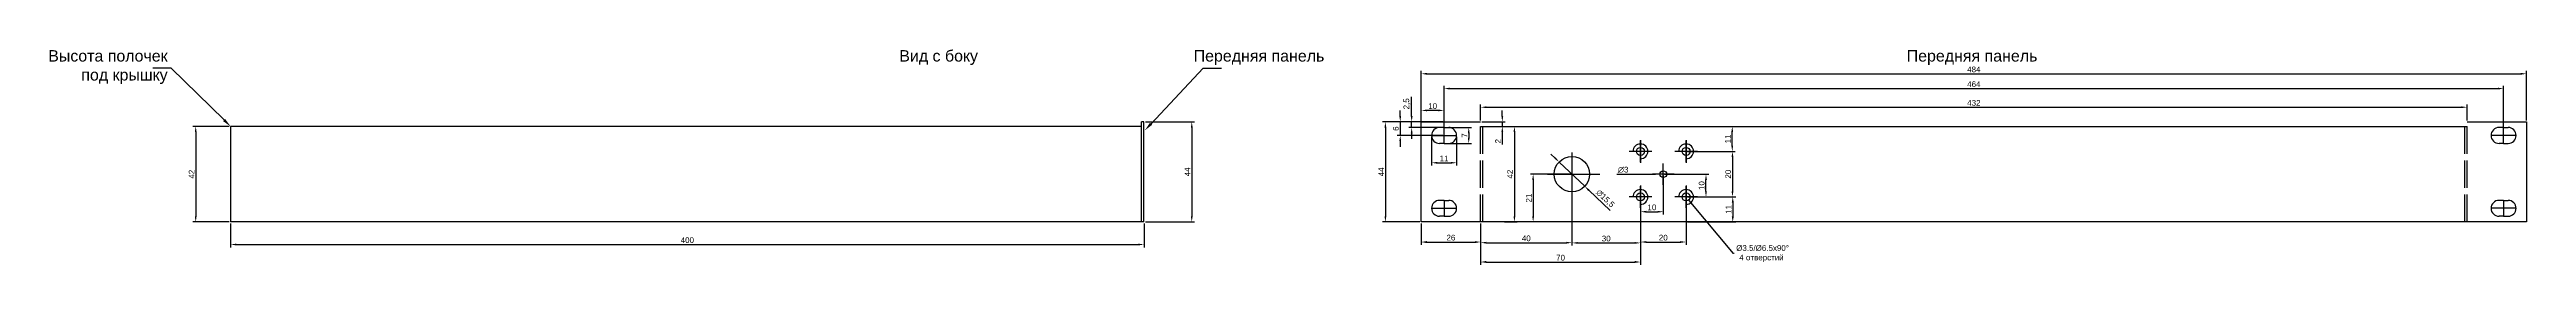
# Model space of a CAD drawing. Header units: millimetres. Extents: x 1397 to 3075, y -708 to 1076.
# Drawn here: x 1397 to 2482, y 979 to 1076 of the extents above; entities that cross this region are included whole.
import ezdxf
from ezdxf import colors
from ezdxf.entities.mleader import LeaderData, LeaderLine
from ezdxf.math import Vec2, Vec3

# ---------------------------------------------------------------- set-up
doc = ezdxf.new("R2010")
doc.units = ezdxf.units.MM
doc.linetypes.add('ACAD_ISO02W100', pattern=[15, 12, -3])
doc.layers.add('Dim', color=210, linetype='Continuous')
doc.styles.get("Standard").update_dxf_attribs({"font": 'arial.ttf'})
doc.dimstyles.new('ISO-25', dxfattribs={"dimtxt": 2.5, "dimasz": 2.5, "dimexe": 1.25, "dimexo": 0.625, "dimtad": 1, "dimtxsty": 'Standard', "dimcen": 2.5, "dimadec": 0, "dimazin": 0, "dimtfac": 1, "dimtmove": 0, "dimatfit": 3, "dimfxl": 1, "dimarcsym": 0})
doc.dimstyles.get("Standard").update_dxf_attribs({"dimtxt": 0.18, "dimasz": 0.18, "dimexe": 0.18, "dimexo": 0.0625, "dimgap": 0.09, "dimtad": 0, "dimtih": 1, "dimtoh": 1, "dimdec": 4, "dimzin": 0, "dimdsep": 46, "dimtxsty": 'Standard', "dimcen": 0.09, "dimadec": 0, "dimazin": 0, "dimtfac": 1, "dimtdec": 4, "dimtofl": 0, "dimtmove": 0, "dimatfit": 3, "dimfxl": 1, "dimtolj": 1, "dimtzin": 0, "dimarcsym": 0})

# ---------------------------------------------------------------- blocks, each defined once
blk = doc.blocks.new('*D113')
at = {"layer": 'Defpoints', "color": 0, "transparency": 16777216}
for p in [(1998, 1044.5), (1982.3, 1000.5), (1998, 1000.5)]:
    blk.add_point(p, dxfattribs=at)
at = {"layer": 'Dim', "color": 0, "lineweight": -2, "transparency": 16777216}
for p, q in [((1997.4, 1044.5), (1981.1, 1044.5)), ((1982.3, 1042), (1982.3, 1003)), ((1997.4, 1000.5), (1981.1, 1000.5))]:
    blk.add_line(p, q, dxfattribs=at)
at = {"layer": 'Dim', "color": 0, "transparency": 16777216}
for points in [[(1981.9, 1042), (1982.7, 1042), (1982.3, 1044.5)], [(1981.9, 1003), (1982.7, 1003), (1982.3, 1000.5)]]:
    blk.add_solid(points, dxfattribs=at)
at = {"layer": 'Dim', "color": 0, "transparency": 16777216, "insert": (1980.5, 1022.5), "char_height": 2.5, "attachment_point": 5, "rotation": 90}
blk.add_mtext('44', dxfattribs=at)
blk = doc.blocks.new('*D111')
at = {"layer": 'Defpoints', "color": 0, "transparency": 16777216}
for p in [(2472, 1059.1), (2008, 1038.5), (2472, 1038.5)]:
    blk.add_point(p, dxfattribs=at)
at = {"layer": 'Dim', "color": 0, "lineweight": -2, "transparency": 16777216}
for p, q in [((2008, 1039.1), (2008, 1060.3)), ((2010.5, 1059.1), (2469.5, 1059.1)), ((2472, 1039.1), (2472, 1060.3))]:
    blk.add_line(p, q, dxfattribs=at)
at = {"layer": 'Dim', "color": 0, "transparency": 16777216}
for points in [[(2010.5, 1059.5), (2010.5, 1058.7), (2008, 1059.1)], [(2469.5, 1059.5), (2469.5, 1058.7), (2472, 1059.1)]]:
    blk.add_solid(points, dxfattribs=at)
at = {"layer": 'Dim', "color": 0, "transparency": 16777216, "insert": (2240, 1061), "char_height": 2.5, "attachment_point": 5}
blk.add_mtext('464', dxfattribs=at)
blk = doc.blocks.new('*D127')
at = {"layer": 'Defpoints', "color": 0, "transparency": 16777216}
for p in [(1998, 1049.5), (1998, 1038.5), (2008, 1038.5)]:
    blk.add_point(p, dxfattribs=at)
at = {"layer": 'Dim', "color": 0, "lineweight": -2, "transparency": 16777216}
for p, q in [((1998, 1039.1), (1998, 1050.8)), ((2005.5, 1049.5), (2000.5, 1049.5)), ((2008, 1039.1), (2008, 1050.8))]:
    blk.add_line(p, q, dxfattribs=at)
at = {"layer": 'Dim', "color": 0, "transparency": 16777216}
for points in [[(2000.5, 1049.9), (2000.5, 1049.1), (1998, 1049.5)], [(2005.5, 1049.9), (2005.5, 1049.1), (2008, 1049.5)]]:
    blk.add_solid(points, dxfattribs=at)
at = {"layer": 'Dim', "color": 0, "transparency": 16777216, "insert": (2003, 1051.4), "char_height": 2.5, "attachment_point": 5}
blk.add_mtext('10', dxfattribs=at)
blk = doc.blocks.new('*D128')
at = {"layer": 'Defpoints', "color": 0, "transparency": 16777216}
for p in [(2008, 1044.5), (1988.8, 1038.5), (2008, 1038.5)]:
    blk.add_point(p, dxfattribs=at)
at = {"layer": 'Dim', "color": 0, "lineweight": -2, "transparency": 16777216}
for p, q in [((2007.4, 1044.5), (1987.5, 1044.5)), ((1988.8, 1047), (1988.8, 1049.5)), ((1988.8, 1044.5), (1988.8, 1038.5)), ((2007.4, 1038.5), (1987.5, 1038.5)), ((1988.8, 1036), (1988.8, 1033.5))]:
    blk.add_line(p, q, dxfattribs=at)
at = {"layer": 'Dim', "color": 0, "transparency": 16777216}
for points in [[(1988.4, 1047), (1989.2, 1047), (1988.8, 1044.5)], [(1988.4, 1036), (1989.2, 1036), (1988.8, 1038.5)]]:
    blk.add_solid(points, dxfattribs=at)
at = {"layer": 'Dim', "color": 0, "transparency": 16777216, "insert": (1986.9, 1041.5), "char_height": 2.5, "attachment_point": 5, "rotation": 90}
blk.add_mtext('6', dxfattribs=at)
blk = doc.blocks.new('*D129')
at = {"layer": 'Defpoints', "color": 0, "transparency": 16777216}
for p in [(2002.5, 1038.5), (2013.5, 1038.5), (2013.5, 1026.5)]:
    blk.add_point(p, dxfattribs=at)
at = {"layer": 'Dim', "color": 0, "lineweight": -2, "transparency": 16777216}
for p, q in [((2002.5, 1037.9), (2002.5, 1025.3)), ((2013.5, 1037.9), (2013.5, 1025.3)), ((2005, 1026.5), (2011, 1026.5))]:
    blk.add_line(p, q, dxfattribs=at)
at = {"layer": 'Dim', "color": 0, "transparency": 16777216}
for points in [[(2005, 1026.9), (2005, 1026.1), (2002.5, 1026.5)], [(2011, 1026.9), (2011, 1026.1), (2013.5, 1026.5)]]:
    blk.add_solid(points, dxfattribs=at)
at = {"layer": 'Dim', "color": 0, "transparency": 16777216, "insert": (2008, 1028.4), "char_height": 2.5, "attachment_point": 5}
blk.add_mtext('11', dxfattribs=at)
blk = doc.blocks.new('*D130')
at = {"layer": 'Defpoints', "color": 0, "transparency": 16777216}
for p in [(2009, 1042), (2008, 1035), (2018.8, 1035)]:
    blk.add_point(p, dxfattribs=at)
at = {"layer": 'Dim', "color": 0, "lineweight": -2, "transparency": 16777216}
for p, q in [((2009.6, 1042), (2020, 1042)), ((2008.6, 1035), (2020, 1035)), ((2018.8, 1039.5), (2018.8, 1037.5))]:
    blk.add_line(p, q, dxfattribs=at)
at = {"layer": 'Dim', "color": 0, "transparency": 16777216}
for points in [[(2018.4, 1039.5), (2019.2, 1039.5), (2018.8, 1042)], [(2018.4, 1037.5), (2019.2, 1037.5), (2018.8, 1035)]]:
    blk.add_solid(points, dxfattribs=at)
at = {"layer": 'Dim', "color": 0, "transparency": 16777216, "insert": (2016.9, 1038.5), "char_height": 2.5, "attachment_point": 5, "rotation": 90}
blk.add_mtext('7', dxfattribs=at)
blk = doc.blocks.new('*D144')
at = {"layer": 'Defpoints', "color": 0, "transparency": 16777216}
for p in [(2482, 1065.6), (1998, 1044.5), (2482, 1044.5)]:
    blk.add_point(p, dxfattribs=at)
at = {"layer": 'Dim', "color": 0, "lineweight": -2, "transparency": 16777216}
for p, q in [((1998, 1045.1), (1998, 1066.9)), ((2000.5, 1065.6), (2479.5, 1065.6)), ((2482, 1045.1), (2482, 1066.9))]:
    blk.add_line(p, q, dxfattribs=at)
at = {"layer": 'Dim', "color": 0, "transparency": 16777216}
for points in [[(2000.5, 1066), (2000.5, 1065.2), (1998, 1065.6)], [(2479.5, 1066), (2479.5, 1065.2), (2482, 1065.6)]]:
    blk.add_solid(points, dxfattribs=at)
at = {"layer": 'Dim', "color": 0, "transparency": 16777216, "insert": (2240, 1067.5), "char_height": 2.5, "attachment_point": 5}
blk.add_mtext('484', dxfattribs=at)
blk = doc.blocks.new('*D107')
at = {"layer": 'Defpoints', "color": 0, "transparency": 16777216}
for p in [(1993.8, 1044.5), (2008, 1044.5), (2008, 1042)]:
    blk.add_point(p, dxfattribs=at)
at = {"layer": 'Dim', "color": 0, "lineweight": -2, "transparency": 16777216}
for p, q in [((1993.8, 1047), (1993.8, 1055.4)), ((2007.4, 1044.5), (1992.6, 1044.5)), ((2007.4, 1042), (1992.6, 1042)), ((1993.8, 1042), (1993.8, 1044.5)), ((1993.8, 1039.5), (1993.8, 1037))]:
    blk.add_line(p, q, dxfattribs=at)
at = {"layer": 'Dim', "color": 0, "transparency": 16777216}
for points in [[(1993.4, 1047), (1994.2, 1047), (1993.8, 1044.5)], [(1993.4, 1039.5), (1994.2, 1039.5), (1993.8, 1042)]]:
    blk.add_solid(points, dxfattribs=at)
at = {"layer": 'Dim', "color": 0, "transparency": 16777216, "insert": (1991.7, 1052.4), "char_height": 2.5, "attachment_point": 5, "rotation": 90}
blk.add_mtext('2,5', dxfattribs=at)
blk = doc.blocks.new('*D160')
at = {"layer": 'Defpoints', "color": 0, "transparency": 16777216}
for p in [(2033.8, 1042.5), (2033.8, 1000.5), (2038.8, 1000.5)]:
    blk.add_point(p, dxfattribs=at)
at = {"layer": 'Dim', "color": 0, "lineweight": -2, "transparency": 16777216}
for p, q in [((2034.4, 1042.5), (2040, 1042.5)), ((2038.8, 1040), (2038.8, 1003)), ((2034.4, 1000.5), (2040, 1000.5))]:
    blk.add_line(p, q, dxfattribs=at)
at = {"layer": 'Dim', "color": 0, "transparency": 16777216}
for points in [[(2038.4, 1040), (2039.2, 1040), (2038.8, 1042.5)], [(2038.4, 1003), (2039.2, 1003), (2038.8, 1000.5)]]:
    blk.add_solid(points, dxfattribs=at)
at = {"layer": 'Dim', "color": 0, "transparency": 16777216, "insert": (2036.9, 1021.5), "char_height": 2.5, "attachment_point": 5, "rotation": 90}
blk.add_mtext('42', dxfattribs=at)
blk = doc.blocks.new('*D161')
at = {"layer": 'Defpoints', "color": 0, "transparency": 16777216}
for p in [(2024, 1044.5), (2456, 1050.9), (2456, 1044.5)]:
    blk.add_point(p, dxfattribs=at)
at = {"layer": 'Dim', "color": 0, "lineweight": -2, "transparency": 16777216}
for p, q in [((2024, 1045.1), (2024, 1052.1)), ((2026.5, 1050.9), (2453.5, 1050.9)), ((2456, 1045.1), (2456, 1052.1))]:
    blk.add_line(p, q, dxfattribs=at)
at = {"layer": 'Dim', "color": 0, "transparency": 16777216}
for points in [[(2026.5, 1051.3), (2026.5, 1050.5), (2024, 1050.9)], [(2453.5, 1051.3), (2453.5, 1050.5), (2456, 1050.9)]]:
    blk.add_solid(points, dxfattribs=at)
at = {"layer": 'Dim', "color": 0, "transparency": 16777216, "insert": (2240, 1052.8), "char_height": 2.5, "attachment_point": 5}
blk.add_mtext('432', dxfattribs=at)
blk = doc.blocks.new('*D162')
at = {"layer": 'Defpoints', "color": 0, "transparency": 16777216}
for p in [(1998, 1000.5), (2024, 1000.5), (2024, 991.7)]:
    blk.add_point(p, dxfattribs=at)
at = {"layer": 'Dim', "color": 0, "lineweight": -2, "transparency": 16777216}
for p, q in [((1998, 999.9), (1998, 990.4)), ((2024, 999.9), (2024, 990.4)), ((2000.5, 991.7), (2021.5, 991.7))]:
    blk.add_line(p, q, dxfattribs=at)
at = {"layer": 'Dim', "color": 0, "transparency": 16777216}
for points in [[(2000.5, 992.1), (2000.5, 991.2), (1998, 991.7)], [(2021.5, 992.1), (2021.5, 991.2), (2024, 991.7)]]:
    blk.add_solid(points, dxfattribs=at)
at = {"layer": 'Dim', "color": 0, "transparency": 16777216, "insert": (2011, 993.6), "char_height": 2.5, "attachment_point": 5}
blk.add_mtext('26', dxfattribs=at)
blk = doc.blocks.new('*D163')
at = {"layer": 'Defpoints', "color": 0, "transparency": 16777216}
for p in [(2024, 1044.5), (2024, 1042.5), (2033.5, 1042.5)]:
    blk.add_point(p, dxfattribs=at)
at = {"layer": 'Dim', "color": 0, "lineweight": -2, "transparency": 16777216}
for p, q in [((2024.6, 1044.5), (2034.8, 1044.5)), ((2024.6, 1042.5), (2034.8, 1042.5)), ((2033.5, 1047), (2033.5, 1049.5)), ((2033.5, 1044.5), (2033.5, 1042.5)), ((2033.5, 1040), (2033.5, 1034.6))]:
    blk.add_line(p, q, dxfattribs=at)
at = {"layer": 'Dim', "color": 0, "transparency": 16777216}
for points in [[(2033.1, 1047), (2033.9, 1047), (2033.5, 1044.5)], [(2033.1, 1040), (2033.9, 1040), (2033.5, 1042.5)]]:
    blk.add_solid(points, dxfattribs=at)
at = {"layer": 'Dim', "color": 0, "transparency": 16777216, "insert": (2031.6, 1036), "char_height": 2.5, "attachment_point": 5, "rotation": 90}
blk.add_mtext('2', dxfattribs=at)
blk = doc.blocks.new('*D199')
at = {"layer": 'Defpoints', "color": 0, "transparency": 16777216}
for p in [(1476.6, 1042.5), (1461.3, 1000.5), (1476.6, 1000.5)]:
    blk.add_point(p, dxfattribs=at)
at = {"layer": 'Dim', "color": 0, "lineweight": -2, "transparency": 16777216}
for p, q in [((1475.9, 1042.5), (1460.1, 1042.5)), ((1461.3, 1040), (1461.3, 1003)), ((1475.9, 1000.5), (1460.1, 1000.5))]:
    blk.add_line(p, q, dxfattribs=at)
at = {"layer": 'Dim', "color": 0, "transparency": 16777216}
for points in [[(1460.9, 1040), (1461.7, 1040), (1461.3, 1042.5)], [(1460.9, 1003), (1461.7, 1003), (1461.3, 1000.5)]]:
    blk.add_solid(points, dxfattribs=at)
at = {"layer": 'Dim', "color": 0, "transparency": 16777216, "insert": (1459.5, 1021.5), "char_height": 2.5, "attachment_point": 5, "rotation": 90}
blk.add_mtext('42', dxfattribs=at)
blk = doc.blocks.new('*D200')
at = {"layer": 'Defpoints', "color": 0, "transparency": 16777216}
for p in [(1876.6, 1044.5), (1876.6, 1000.5), (1897.5, 1000.5)]:
    blk.add_point(p, dxfattribs=at)
at = {"layer": 'Dim', "color": 0, "lineweight": -2, "transparency": 16777216}
for p, q in [((1877.2, 1044.5), (1898.7, 1044.5)), ((1897.5, 1042), (1897.5, 1003)), ((1877.2, 1000.5), (1898.7, 1000.5))]:
    blk.add_line(p, q, dxfattribs=at)
at = {"layer": 'Dim', "color": 0, "transparency": 16777216}
for points in [[(1897.1, 1042), (1897.9, 1042), (1897.5, 1044.5)], [(1897.1, 1003), (1897.9, 1003), (1897.5, 1000.5)]]:
    blk.add_solid(points, dxfattribs=at)
at = {"layer": 'Dim', "color": 0, "transparency": 16777216, "insert": (1895.6, 1022.5), "char_height": 2.5, "attachment_point": 5, "rotation": 90}
blk.add_mtext('44', dxfattribs=at)
blk = doc.blocks.new('*D201')
at = {"layer": 'Defpoints', "color": 0, "transparency": 16777216}
for p in [(1476.6, 1000.5), (1876.6, 1000.5), (1876.6, 990.6)]:
    blk.add_point(p, dxfattribs=at)
at = {"layer": 'Dim', "color": 0, "lineweight": -2, "transparency": 16777216}
for p, q in [((1476.6, 999.9), (1476.6, 989.3)), ((1876.6, 999.9), (1876.6, 989.3)), ((1479.1, 990.6), (1874.1, 990.6))]:
    blk.add_line(p, q, dxfattribs=at)
at = {"layer": 'Dim', "color": 0, "transparency": 16777216}
for points in [[(1479.1, 991), (1479.1, 990.2), (1476.6, 990.6)], [(1874.1, 991), (1874.1, 990.2), (1876.6, 990.6)]]:
    blk.add_solid(points, dxfattribs=at)
at = {"layer": 'Dim', "color": 0, "transparency": 16777216, "insert": (1676.6, 992.5), "char_height": 2.5, "attachment_point": 5}
blk.add_mtext('400', dxfattribs=at)
blk = doc.blocks.new('*D291')
at = {"layer": 'Defpoints', "color": 0, "transparency": 16777216}
for p in [(2064, 1021.5), (2024, 1000.5), (2064, 991.4)]:
    blk.add_point(p, dxfattribs=at)
at = {"layer": 'Dim', "color": 0, "lineweight": -2, "transparency": 16777216}
for p, q in [((2064, 1020.9), (2064, 990.1)), ((2024, 999.9), (2024, 990.1)), ((2026.5, 991.4), (2061.5, 991.4))]:
    blk.add_line(p, q, dxfattribs=at)
at = {"layer": 'Dim', "color": 0, "transparency": 16777216}
for points in [[(2026.5, 991.8), (2026.5, 991), (2024, 991.4)], [(2061.5, 991.8), (2061.5, 991), (2064, 991.4)]]:
    blk.add_solid(points, dxfattribs=at)
at = {"layer": 'Dim', "color": 0, "transparency": 16777216, "insert": (2044, 993.3), "char_height": 2.5, "attachment_point": 5}
blk.add_mtext('40', dxfattribs=at)
blk = doc.blocks.new('*D292')
at = {"layer": 'Defpoints', "color": 0, "transparency": 16777216}
for p in [(2064, 1021.5), (2047, 1000.5), (2064, 1000.5)]:
    blk.add_point(p, dxfattribs=at)
at = {"layer": 'Dim', "color": 0, "lineweight": -2, "transparency": 16777216}
for p, q in [((2063.4, 1021.5), (2045.8, 1021.5)), ((2047, 1019), (2047, 1003)), ((2063.4, 1000.5), (2045.8, 1000.5))]:
    blk.add_line(p, q, dxfattribs=at)
at = {"layer": 'Dim', "color": 0, "transparency": 16777216}
for points in [[(2046.6, 1019), (2047.4, 1019), (2047, 1021.5)], [(2046.6, 1003), (2047.4, 1003), (2047, 1000.5)]]:
    blk.add_solid(points, dxfattribs=at)
at = {"layer": 'Dim', "color": 0, "transparency": 16777216, "insert": (2045.1, 1011), "char_height": 2.5, "attachment_point": 5, "rotation": 90}
blk.add_mtext('21', dxfattribs=at)
blk = doc.blocks.new('*D293')
at = {"layer": 'Defpoints', "color": 0, "transparency": 16777216}
for p in [(2058.4, 1026.8), (2069.6, 1016.2)]:
    blk.add_point(p, dxfattribs=at)
at = {"layer": 'Dim', "color": 0, "lineweight": -2, "transparency": 16777216}
for p, q in [((2056.6, 1028.6), (2054.8, 1030.3)), ((2058.4, 1026.8), (2069.6, 1016.2)), ((2080.8, 1005.5), (2071.4, 1014.4))]:
    blk.add_line(p, q, dxfattribs=at)
at = {"layer": 'Dim', "color": 0, "transparency": 16777216}
for points in [[(2056.9, 1028.9), (2056.3, 1028.3), (2058.4, 1026.8)], [(2071.7, 1014.7), (2071.1, 1014.1), (2069.6, 1016.2)]]:
    blk.add_solid(points, dxfattribs=at)
at = {"layer": 'Dim', "color": 0, "transparency": 16777216, "insert": (2078.5, 1010.7), "char_height": 2.5, "attachment_point": 5, "rotation": 316.4356}
blk.add_mtext('∅15,5', dxfattribs=at)
blk = doc.blocks.new('*D295')
at = {"layer": 'Defpoints', "color": 0, "transparency": 16777216}
for p in [(2113, 1012.9), (2115.2, 1010.2)]:
    blk.add_point(p, dxfattribs=at)
at = {"layer": 'Dim', "color": 0, "lineweight": -2, "transparency": 16777216}
for p, q in [((2114, 1011.5), (2114.2, 1011.5)), ((2114.1, 1011.4), (2114.1, 1011.6)), ((2134.8, 986.6), (2115.3, 1010)), ((2135, 986.6), (2134.8, 986.6))]:
    blk.add_line(p, q, dxfattribs=at)
at = {"layer": 'Dim', "color": 0, "transparency": 16777216}
blk.add_solid([(2115.4, 1010), (2115.3, 1010), (2115.2, 1010.2)], dxfattribs=at)
at = {"layer": 'Dim', "color": 0, "transparency": 16777216, "insert": (2147, 986.6), "char_height": 2.5, "attachment_point": 5}
blk.add_mtext('\\A1; %%C3.5/%%C6.5x90%%D\\P4 отверстий', dxfattribs=at)
blk = doc.blocks.new('*D296')
at = {"layer": 'Defpoints', "color": 0, "transparency": 16777216}
for p in [(2102.5, 1021.5), (2105.5, 1021.5)]:
    blk.add_point(p, dxfattribs=at)
at = {"layer": 'Dim', "color": 0, "lineweight": -2, "transparency": 16777216}
for p, q in [((2083.6, 1021.5), (2100, 1021.5)), ((2105.5, 1021.5), (2102.5, 1021.5)), ((2108, 1021.5), (2110.5, 1021.5))]:
    blk.add_line(p, q, dxfattribs=at)
at = {"layer": 'Dim', "color": 0, "transparency": 16777216}
for points in [[(2100, 1021.9), (2100, 1021.1), (2102.5, 1021.5)], [(2108, 1021.9), (2108, 1021.1), (2105.5, 1021.5)]]:
    blk.add_solid(points, dxfattribs=at)
at = {"layer": 'Dim', "color": 0, "transparency": 16777216, "insert": (2086.4, 1023.4), "char_height": 2.5, "attachment_point": 5, "rotation": 0.1046}
blk.add_mtext('∅3', dxfattribs=at)
blk = doc.blocks.new('*D297')
at = {"layer": 'Defpoints', "color": 0, "transparency": 16777216}
for p in [(2024, 1000.5), (2094, 1006.5), (2094, 982.9)]:
    blk.add_point(p, dxfattribs=at)
at = {"layer": 'Dim', "color": 0, "lineweight": -2, "transparency": 16777216}
for p, q in [((2024, 999.9), (2024, 981.7)), ((2094, 1005.9), (2094, 981.7)), ((2026.5, 982.9), (2091.5, 982.9))]:
    blk.add_line(p, q, dxfattribs=at)
at = {"layer": 'Dim', "color": 0, "transparency": 16777216}
for points in [[(2026.5, 983.4), (2026.5, 982.5), (2024, 982.9)], [(2091.5, 983.4), (2091.5, 982.5), (2094, 982.9)]]:
    blk.add_solid(points, dxfattribs=at)
at = {"layer": 'Dim', "color": 0, "transparency": 16777216, "insert": (2059, 984.8), "char_height": 2.5, "attachment_point": 5}
blk.add_mtext('70', dxfattribs=at)
blk = doc.blocks.new('*D298')
at = {"layer": 'Defpoints', "color": 0, "transparency": 16777216}
for p in [(2064, 1021.5), (2094, 1011.5), (2094, 991.3)]:
    blk.add_point(p, dxfattribs=at)
at = {"layer": 'Dim', "color": 0, "lineweight": -2, "transparency": 16777216}
for p, q in [((2064, 1020.9), (2064, 990.1)), ((2094, 1010.9), (2094, 990.1)), ((2066.5, 991.3), (2091.5, 991.3))]:
    blk.add_line(p, q, dxfattribs=at)
at = {"layer": 'Dim', "color": 0, "transparency": 16777216}
for points in [[(2066.5, 991.7), (2066.5, 990.9), (2064, 991.3)], [(2091.5, 991.7), (2091.5, 990.9), (2094, 991.3)]]:
    blk.add_solid(points, dxfattribs=at)
at = {"layer": 'Dim', "color": 0, "transparency": 16777216, "insert": (2079, 993.2), "char_height": 2.5, "attachment_point": 5}
blk.add_mtext('30', dxfattribs=at)
blk = doc.blocks.new('*D299')
at = {"layer": 'Defpoints', "color": 0, "transparency": 16777216}
for p in [(2094, 1011.5), (2114, 1011.5), (2114, 991.7)]:
    blk.add_point(p, dxfattribs=at)
at = {"layer": 'Dim', "color": 0, "lineweight": -2, "transparency": 16777216}
for p, q in [((2094, 1010.9), (2094, 990.4)), ((2114, 1010.9), (2114, 990.4)), ((2096.5, 991.7), (2111.5, 991.7))]:
    blk.add_line(p, q, dxfattribs=at)
at = {"layer": 'Dim', "color": 0, "transparency": 16777216}
for points in [[(2096.5, 992.1), (2096.5, 991.3), (2094, 991.7)], [(2111.5, 992.1), (2111.5, 991.3), (2114, 991.7)]]:
    blk.add_solid(points, dxfattribs=at)
at = {"layer": 'Dim', "color": 0, "transparency": 16777216, "insert": (2104, 993.6), "char_height": 2.5, "attachment_point": 5}
blk.add_mtext('20', dxfattribs=at)
blk = doc.blocks.new('*D300')
at = {"layer": 'Defpoints', "color": 0, "transparency": 16777216}
for p in [(2114, 1011.5), (2114, 1000.5), (2134.4, 1000.5)]:
    blk.add_point(p, dxfattribs=at)
at = {"layer": 'Dim', "color": 0, "lineweight": -2, "transparency": 16777216}
for p, q in [((2114.6, 1011.5), (2135.7, 1011.5)), ((2134.4, 1009), (2134.4, 1003)), ((2114.6, 1000.5), (2135.7, 1000.5))]:
    blk.add_line(p, q, dxfattribs=at)
at = {"layer": 'Dim', "color": 0, "transparency": 16777216}
for points in [[(2134, 1009), (2134.9, 1009), (2134.4, 1011.5)], [(2134, 1003), (2134.9, 1003), (2134.4, 1000.5)]]:
    blk.add_solid(points, dxfattribs=at)
at = {"layer": 'Dim', "color": 0, "transparency": 16777216, "insert": (2132.6, 1006), "char_height": 2.5, "attachment_point": 5, "rotation": 90}
blk.add_mtext('11', dxfattribs=at)
blk = doc.blocks.new('*D301')
at = {"layer": 'Defpoints', "color": 0, "transparency": 16777216}
for p in [(2114, 1031.5), (2114, 1011.5), (2134.3, 1011.5)]:
    blk.add_point(p, dxfattribs=at)
at = {"layer": 'Dim', "color": 0, "lineweight": -2, "transparency": 16777216}
for p, q in [((2114.6, 1031.5), (2135.5, 1031.5)), ((2134.3, 1029), (2134.3, 1014)), ((2114.6, 1011.5), (2135.5, 1011.5))]:
    blk.add_line(p, q, dxfattribs=at)
at = {"layer": 'Dim', "color": 0, "transparency": 16777216}
for points in [[(2133.9, 1029), (2134.7, 1029), (2134.3, 1031.5)], [(2133.9, 1014), (2134.7, 1014), (2134.3, 1011.5)]]:
    blk.add_solid(points, dxfattribs=at)
at = {"layer": 'Dim', "color": 0, "transparency": 16777216, "insert": (2132.4, 1021.5), "char_height": 2.5, "attachment_point": 5, "rotation": 90}
blk.add_mtext('20', dxfattribs=at)
blk = doc.blocks.new('*D302')
at = {"layer": 'Defpoints', "color": 0, "transparency": 16777216}
for p in [(2114, 1042.5), (2134.2, 1042.5), (2114, 1031.5)]:
    blk.add_point(p, dxfattribs=at)
at = {"layer": 'Dim', "color": 0, "lineweight": -2, "transparency": 16777216}
for p, q in [((2114.6, 1042.5), (2135.4, 1042.5)), ((2114.6, 1031.5), (2135.4, 1031.5)), ((2134.2, 1034), (2134.2, 1040))]:
    blk.add_line(p, q, dxfattribs=at)
at = {"layer": 'Dim', "color": 0, "transparency": 16777216}
for points in [[(2133.8, 1040), (2134.6, 1040), (2134.2, 1042.5)], [(2133.8, 1034), (2134.6, 1034), (2134.2, 1031.5)]]:
    blk.add_solid(points, dxfattribs=at)
at = {"layer": 'Dim', "color": 0, "transparency": 16777216, "insert": (2132.3, 1037), "char_height": 2.5, "attachment_point": 5, "rotation": 90}
blk.add_mtext('11', dxfattribs=at)
blk = doc.blocks.new('*D303')
at = {"layer": 'Defpoints', "color": 0, "transparency": 16777216}
for p in [(2104, 1021.5), (2094, 1011.5), (2104, 1005)]:
    blk.add_point(p, dxfattribs=at)
at = {"layer": 'Dim', "color": 0, "lineweight": -2, "transparency": 16777216}
for p, q in [((2104, 1020.9), (2104, 1003.8)), ((2094, 1010.9), (2094, 1003.8)), ((2096.5, 1005), (2101.5, 1005))]:
    blk.add_line(p, q, dxfattribs=at)
at = {"layer": 'Dim', "color": 0, "transparency": 16777216}
for points in [[(2096.5, 1005.4), (2096.5, 1004.6), (2094, 1005)], [(2101.5, 1005.4), (2101.5, 1004.6), (2104, 1005)]]:
    blk.add_solid(points, dxfattribs=at)
at = {"layer": 'Dim', "color": 0, "transparency": 16777216, "insert": (2099, 1006.9), "char_height": 2.5, "attachment_point": 5}
blk.add_mtext('10', dxfattribs=at)
blk = doc.blocks.new('*D304')
at = {"layer": 'Defpoints', "color": 0, "transparency": 16777216}
for p in [(2104, 1021.5), (2122.7, 1021.5), (2114, 1011.5)]:
    blk.add_point(p, dxfattribs=at)
at = {"layer": 'Dim', "color": 0, "lineweight": -2, "transparency": 16777216}
for p, q in [((2104.6, 1021.5), (2123.9, 1021.5)), ((2114.6, 1011.5), (2123.9, 1011.5)), ((2122.7, 1014), (2122.7, 1019))]:
    blk.add_line(p, q, dxfattribs=at)
at = {"layer": 'Dim', "color": 0, "transparency": 16777216}
for points in [[(2122.3, 1019), (2123.1, 1019), (2122.7, 1021.5)], [(2122.3, 1014), (2123.1, 1014), (2122.7, 1011.5)]]:
    blk.add_solid(points, dxfattribs=at)
at = {"layer": 'Dim', "color": 0, "transparency": 16777216, "insert": (2120.8, 1016.5), "char_height": 2.5, "attachment_point": 5, "rotation": 90}
blk.add_mtext('10', dxfattribs=at)

msp = doc.modelspace()

# ---------------------------------------------------------------- linework, layer by layer
for p, q in [((1875.55255, 1042.5), (1476.55255, 1042.5)), ((1476.55255, 1042.5), (1476.55255, 1000.5)), ((1875.55255, 1000.5), (1875.55255, 1044.5)), ((1876.55255, 1044.5), (1875.55255, 1044.5)), ((1876.55255, 1000.5), (1876.55255, 1044.5)), ((1998.0069, 1000.5), (1998.0069, 1044.5)), ((1998.0069, 1044.5), (2024, 1044.5)), ((2008.01, 1042), (2006.01, 1042)), ((2008.01, 1042), (2010.01, 1042)), ((2008.01, 1035), (2008.01, 1042)), ((2024, 1042.5), (2456, 1042.5)), ((2456, 1044.5), (2482.01, 1044.5)), ((2471.9969, 1042), (2469.9969, 1042)), ((2471.9969, 1042), (2473.9969, 1042)), ((2471.9969, 1035), (2471.9969, 1042)), ((2482.01, 1044.5), (2482.01, 1000.5)), ((2002.51, 1038.5), (2013.51, 1038.5)), ((2008.01, 1035), (2006.01, 1035)), ((2008.01, 1035), (2010.01, 1035)), ((2063.9969, 1030.97445), (2063.9969, 1011.64465)), ((2098.9969, 1031.49753), (2088.9969, 1031.49753)), ((2098.7469, 1031.49753), (2089.2469, 1031.49753)), ((2095.7469, 1031.49753), (2092.2469, 1031.49753)), ((2093.9969, 1036.49753), (2093.9969, 1026.49753)), ((2093.9969, 1026.74753), (2093.9969, 1036.24753)), ((2093.9969, 1029.74753), (2093.9969, 1033.24753)), ((2118.9969, 1031.49753), (2108.9969, 1031.49753)), ((2118.7469, 1031.49753), (2109.2469, 1031.49753)), ((2115.7469, 1031.49753), (2112.2469, 1031.49753)), ((2113.9969, 1036.49753), (2113.9969, 1026.49753)), ((2113.9969, 1026.74753), (2113.9969, 1036.24753)), ((2113.9969, 1029.74753), (2113.9969, 1033.24753)), ((2477.4969, 1038.5), (2466.4969, 1038.5)), ((2471.9969, 1035), (2469.9969, 1035)), ((2471.9969, 1035), (2473.9969, 1035)), ((2053.27476, 1021.5), (2076.1529, 1021.5)), ((2108.7469, 1021.49753), (2099.2469, 1021.49753)), ((2103.9969, 1016.74753), (2103.9969, 1026.24753)), ((2008.01, 1010), (2006.01, 1010)), ((2008.01, 1010), (2008.01, 1003)), ((2008.01, 1010), (2010.01, 1010)), ((2098.9969, 1011.49753), (2088.9969, 1011.49753)), ((2098.7469, 1011.49753), (2089.2469, 1011.49753)), ((2095.7469, 1011.49753), (2092.2469, 1011.49753)), ((2093.9969, 1016.49753), (2093.9969, 1006.49753)), ((2093.9969, 1006.74753), (2093.9969, 1016.24753)), ((2093.9969, 1009.74753), (2093.9969, 1013.24753)), ((2118.9969, 1011.49753), (2108.9969, 1011.49753)), ((2118.7469, 1011.49753), (2109.2469, 1011.49753)), ((2115.7469, 1011.49753), (2112.2469, 1011.49753)), ((2113.9969, 1016.49753), (2113.9969, 1006.49753)), ((2113.9969, 1006.74753), (2113.9969, 1016.24753)), ((2113.9969, 1009.74753), (2113.9969, 1013.24753)), ((2471.9969, 1010), (2469.9969, 1010)), ((2471.9969, 1010), (2471.9969, 1003)), ((2471.9969, 1010), (2473.9969, 1010)), ((1876.55255, 1000.5), (1476.55255, 1000.5)), ((2482.01, 1000.5), (1998.0069, 1000.5)), ((2002.51, 1006.5), (2013.51, 1006.5)), ((2008.01, 1003), (2006.01, 1003)), ((2008.01, 1003), (2010.01, 1003)), ((2477.4969, 1006.5), (2466.4969, 1006.5)), ((2471.9969, 1003), (2469.9969, 1003)), ((2471.9969, 1003), (2473.9969, 1003))]:
    msp.add_line(p, q)
at = {"linetype": 'ACAD_ISO02W100'}
for p, q in [((2024, 1000.5), (2024, 1044.5)), ((2025, 1000.5), (2025, 1042.5)), ((2455, 1000.5), (2455, 1042.5)), ((2456, 1000.5), (2456, 1044.5))]:
    msp.add_line(p, q, dxfattribs=at)
for centre, radius in [((2093.9969, 1031.49753), 1.75), ((2113.9969, 1031.49753), 1.75), ((2063.9969, 1021.5), 7.75), ((2103.9969, 1021.49753), 1.5), ((2093.9969, 1011.49753), 1.75), ((2113.9969, 1011.49753), 1.75)]:
    msp.add_circle(centre, radius)
for centre, radius, start, end in [((2006.01, 1038.5), 3.5, 90, 270), ((2010.01, 1038.5), 3.5, 270, 90), ((2469.9969, 1038.5), 3.5, 90, 270), ((2473.9969, 1038.5), 3.5, 270, 90), ((2093.9969, 1031.49753), 3.25, 270, 180), ((2113.9969, 1031.49753), 3.25, 270, 180), ((2006.01, 1006.5), 3.5, 90, 270), ((2010.01, 1006.5), 3.5, 270, 90), ((2093.9969, 1011.49753), 3.25, 270, 180), ((2113.9969, 1011.49753), 3.25, 270, 180), ((2469.9969, 1006.5), 3.5, 90, 270), ((2473.9969, 1006.5), 3.5, 270, 90)]:
    msp.add_arc(centre, radius, start, end)

# ---------------------------------------------------------------- texts
at = {"char_height": 5}
for s, insert, attachment_point in [('Высота полочек под крышку ', (1448.99097, 1075.97839), 3), ('Вид с боку', (1769.41584, 1075.97839), 1), ('Передняя панель', (1898.32445, 1075.97839), 1), ('Передняя панель', (2210.59282, 1075.97839), 1)]:
    msp.add_mtext_dynamic_manual_height_columns(s, width=57.1827514, gutter_width=12.5, heights=[0], dxfattribs=dict(at, insert=insert, attachment_point=attachment_point))

# ---------------------------------------------------------------- dimensions: what is measured, and where the dimension line sits
at = {"layer": 'Dim'}
for base, p1, p2, picture, middle in [((2482.01, 1065.6029), (1998.0069, 1044.5), (2482.01, 1044.5), '*D144', (2240.00845, 1067.50434)), ((1998.0069, 1049.52268), (2008.01, 1038.5), (1998.0069, 1038.5), '*D127', (2003.00845, 1051.42412)), ((2456, 1050.87763), (2024, 1044.5), (2456, 1044.5), '*D161', (2240, 1052.77992)), ((2063.9969, 991.38789), (2024, 1000.5), (2063.9969, 1021.5), '*D291', (2043.99845, 993.28932)), ((2093.9969, 991.32006), (2063.9969, 1021.5), (2093.9969, 1011.49753), '*D298', (2078.9969, 993.22235)), ((2103.9969, 1005.01511), (2093.9969, 1011.49753), (2103.9969, 1021.49753), '*D303', (2098.9969, 1006.91654)), ((2113.9969, 991.66953), (2093.9969, 1011.49753), (2113.9969, 1011.49753), '*D299', (2103.9969, 993.57096)), ((1876.55255, 990.57077), (1476.55255, 1000.5), (1876.55255, 1000.5), '*D201', (1676.55255, 992.4722)), ((2093.9969, 982.94009), (2024, 1000.5), (2093.9969, 1006.49753), '*D297', (2058.99845, 984.84153))]:
    dim = msp.add_linear_dim(base=base, p1=p1, p2=p2, dimstyle='ISO-25', dxfattribs=at)
    dim.commit()
    dim.dimension.update_dxf_attribs({"geometry": picture, "text_midpoint": middle})
for base, p1, p2, picture, middle in [((1993.81214, 1044.5), (2008, 1042), (2008, 1044.5), '*D107', (1991.68475, 1052.43145)), ((1461.33076, 1000.5), (1476.55255, 1042.5), (1476.55255, 1000.5), '*D199', (1459.45064, 1021.5)), ((1897.49007, 1000.5), (1876.55255, 1044.5), (1876.55255, 1000.5), '*D200', (1895.61507, 1022.5)), ((1982.33117, 1000.5), (1998.0069, 1044.5), (1998.0069, 1000.5), '*D113', (1980.45617, 1022.5)), ((2018.76809, 1035), (2009.01, 1042), (2008.01, 1035), '*D130', (2016.89309, 1038.5)), ((2033.50649, 1042.5), (2024, 1044.5), (2024, 1042.5), '*D163', (2031.62638, 1036.04707)), ((2038.78453, 1000.5), (2033.80375, 1042.5), (2033.80375, 1000.5), '*D160', (2036.90442, 1021.5)), ((2134.19248, 1042.5), (2113.9969, 1031.49753), (2113.9969, 1042.5), '*D302', (2132.31237, 1036.99876)), ((2134.27525, 1011.49753), (2113.9969, 1031.49753), (2113.9969, 1011.49753), '*D301', (2132.37382, 1021.49753)), ((2047.01107, 1000.5), (2063.9969, 1021.5), (2063.9969, 1000.5), '*D292', (2045.13095, 1011)), ((2122.6739, 1021.49753), (2113.9969, 1011.49753), (2103.9969, 1021.49753), '*D304', (2120.77246, 1016.49753)), ((2134.437, 1000.5), (2113.9969, 1011.49753), (2113.9969, 1000.5), '*D300', (2132.55689, 1005.99876))]:
    dim = msp.add_linear_dim(base=base, p1=p1, p2=p2, angle=90, dimstyle='ISO-25', dxfattribs=at)
    dim.commit()
    dim.dimension.update_dxf_attribs({"geometry": picture, "text_midpoint": middle})
dim = msp.add_linear_dim(base=(2471.9969, 1059.07489), p1=(2008, 1038.5), p2=(2471.9969, 1038.5), dimstyle='ISO-25', dxfattribs=at)
dim.commit()
dim.dimension.update_dxf_attribs({"geometry": '*D111', "text_midpoint": (2240, 1059.07489), "dimtype": 160})
dim = msp.add_linear_dim(base=(1988.7718, 1038.5), p1=(2008, 1044.5), p2=(2008.01, 1038.5), angle=90, dimstyle='ISO-25', dxfattribs=at)
dim.commit()
dim.dimension.update_dxf_attribs({"geometry": '*D128', "text_midpoint": (1988.7718, 1041.5), "dimtype": 160})
for base, p1, p2, text, picture, middle in [((2013.51, 1026.52731), (2002.5, 1038.5), (2013.51, 1038.5), '11', '*D129', (2008.005, 1028.40742)), ((2024, 991.66143), (1998.0069, 1000.5), (2024, 1000.5), '26', '*D162', (2011.00345, 993.56286))]:
    dim = msp.add_linear_dim(base=base, p1=p1, p2=p2, text=text, dimstyle='ISO-25', dxfattribs=at)
    dim.commit()
    dim.dimension.update_dxf_attribs({"geometry": picture, "text_midpoint": middle})
dim = msp.add_diameter_dim_2p(p1=(2058.38125, 1026.84107), p2=(2069.61254, 1016.15893), dimstyle='ISO-25', dxfattribs=at)
dim.commit()
dim.dimension.update_dxf_attribs({"geometry": '*D293', "text_midpoint": (2078.52773, 1010.67209)})
dim = msp.add_diameter_dim_2p(p1=(2105.49689, 1021.50027), p2=(2102.4969, 1021.49479), dimstyle='ISO-25', dxfattribs=at)
dim.commit()
dim.dimension.update_dxf_attribs({"geometry": '*D296', "text_midpoint": (2086.39926, 1021.46541), "dimtype": 163})
dim = msp.add_diameter_dim_2p(p1=(2112.979, 1012.85092), p2=(2115.21638, 1010.15942), text=' %%C3.5/%%C6.5x90%%D\\P4 отверстий', dimstyle='Standard', override={"dimtxt": 2.5}, dxfattribs=at)
dim.commit()
dim.dimension.update_dxf_attribs({"geometry": '*D295', "text_midpoint": (2147.00828, 986.60268), "dimtype": 163})

# ---------------------------------------------------------------- leaders
ml = msp.add_multileader_mtext('Standard')
ml.set_content('', color=256)
ml.set_leader_properties()
ml.build(insert=Vec2(0, 0))
ctx = ml.context
ctx.base_point, ctx.plane_origin = Vec3(1438.55383, 1068.06159), Vec3(1476.17553, 1040.73326)
ctx.text_align_type = 2
notes = []
notes.append((ctx, [(0, (1, 1, 0), (1450.55383, 1068.06159), (-1, 0), 8, [(0, [(1476.55255, 1042.5)], 0, [])])]))
ctx.mtext.insert, ctx.mtext.alignment, ctx.mtext.flow_direction = Vec3(1440.55383, 1070.06159), 3, 5
ml = msp.add_multileader_mtext('Standard')
ml.set_content('', color=256)
ml.set_leader_properties()
ml.build(insert=Vec2(0, 0))
ctx = ml.context
ctx.base_point, ctx.plane_origin = Vec3(1910.55126, 1068.06159), Vec3(1876.92956, 1040.73326)
notes.append((ctx, [(0, (1, 1, 0), (1902.55126, 1068.06159), (1, 0), 8, [(0, [(1876.92956, 1040.73326)], 0, [])])]))
ctx.mtext.insert, ctx.mtext.flow_direction = Vec3(1912.55126, 1070.06159), 5
for ctx, leaders in notes:
    for number, flags, end, landing, length, lines in leaders:
        leader = LeaderData()
        leader.index, (leader.has_last_leader_line, leader.has_dogleg_vector, leader.attachment_direction) = number, flags
        leader.last_leader_point, leader.dogleg_vector, leader.dogleg_length = Vec3(end), Vec3(landing), length
        for number, points, colour, breaks in lines:
            line = LeaderLine()
            line.index, line.vertices, line.color, line.breaks = number, Vec3.list(points), colors.encode_raw_color(colour), breaks
            leader.lines.append(line)
        ctx.leaders.append(leader)

doc.saveas('drawing.dxf')
